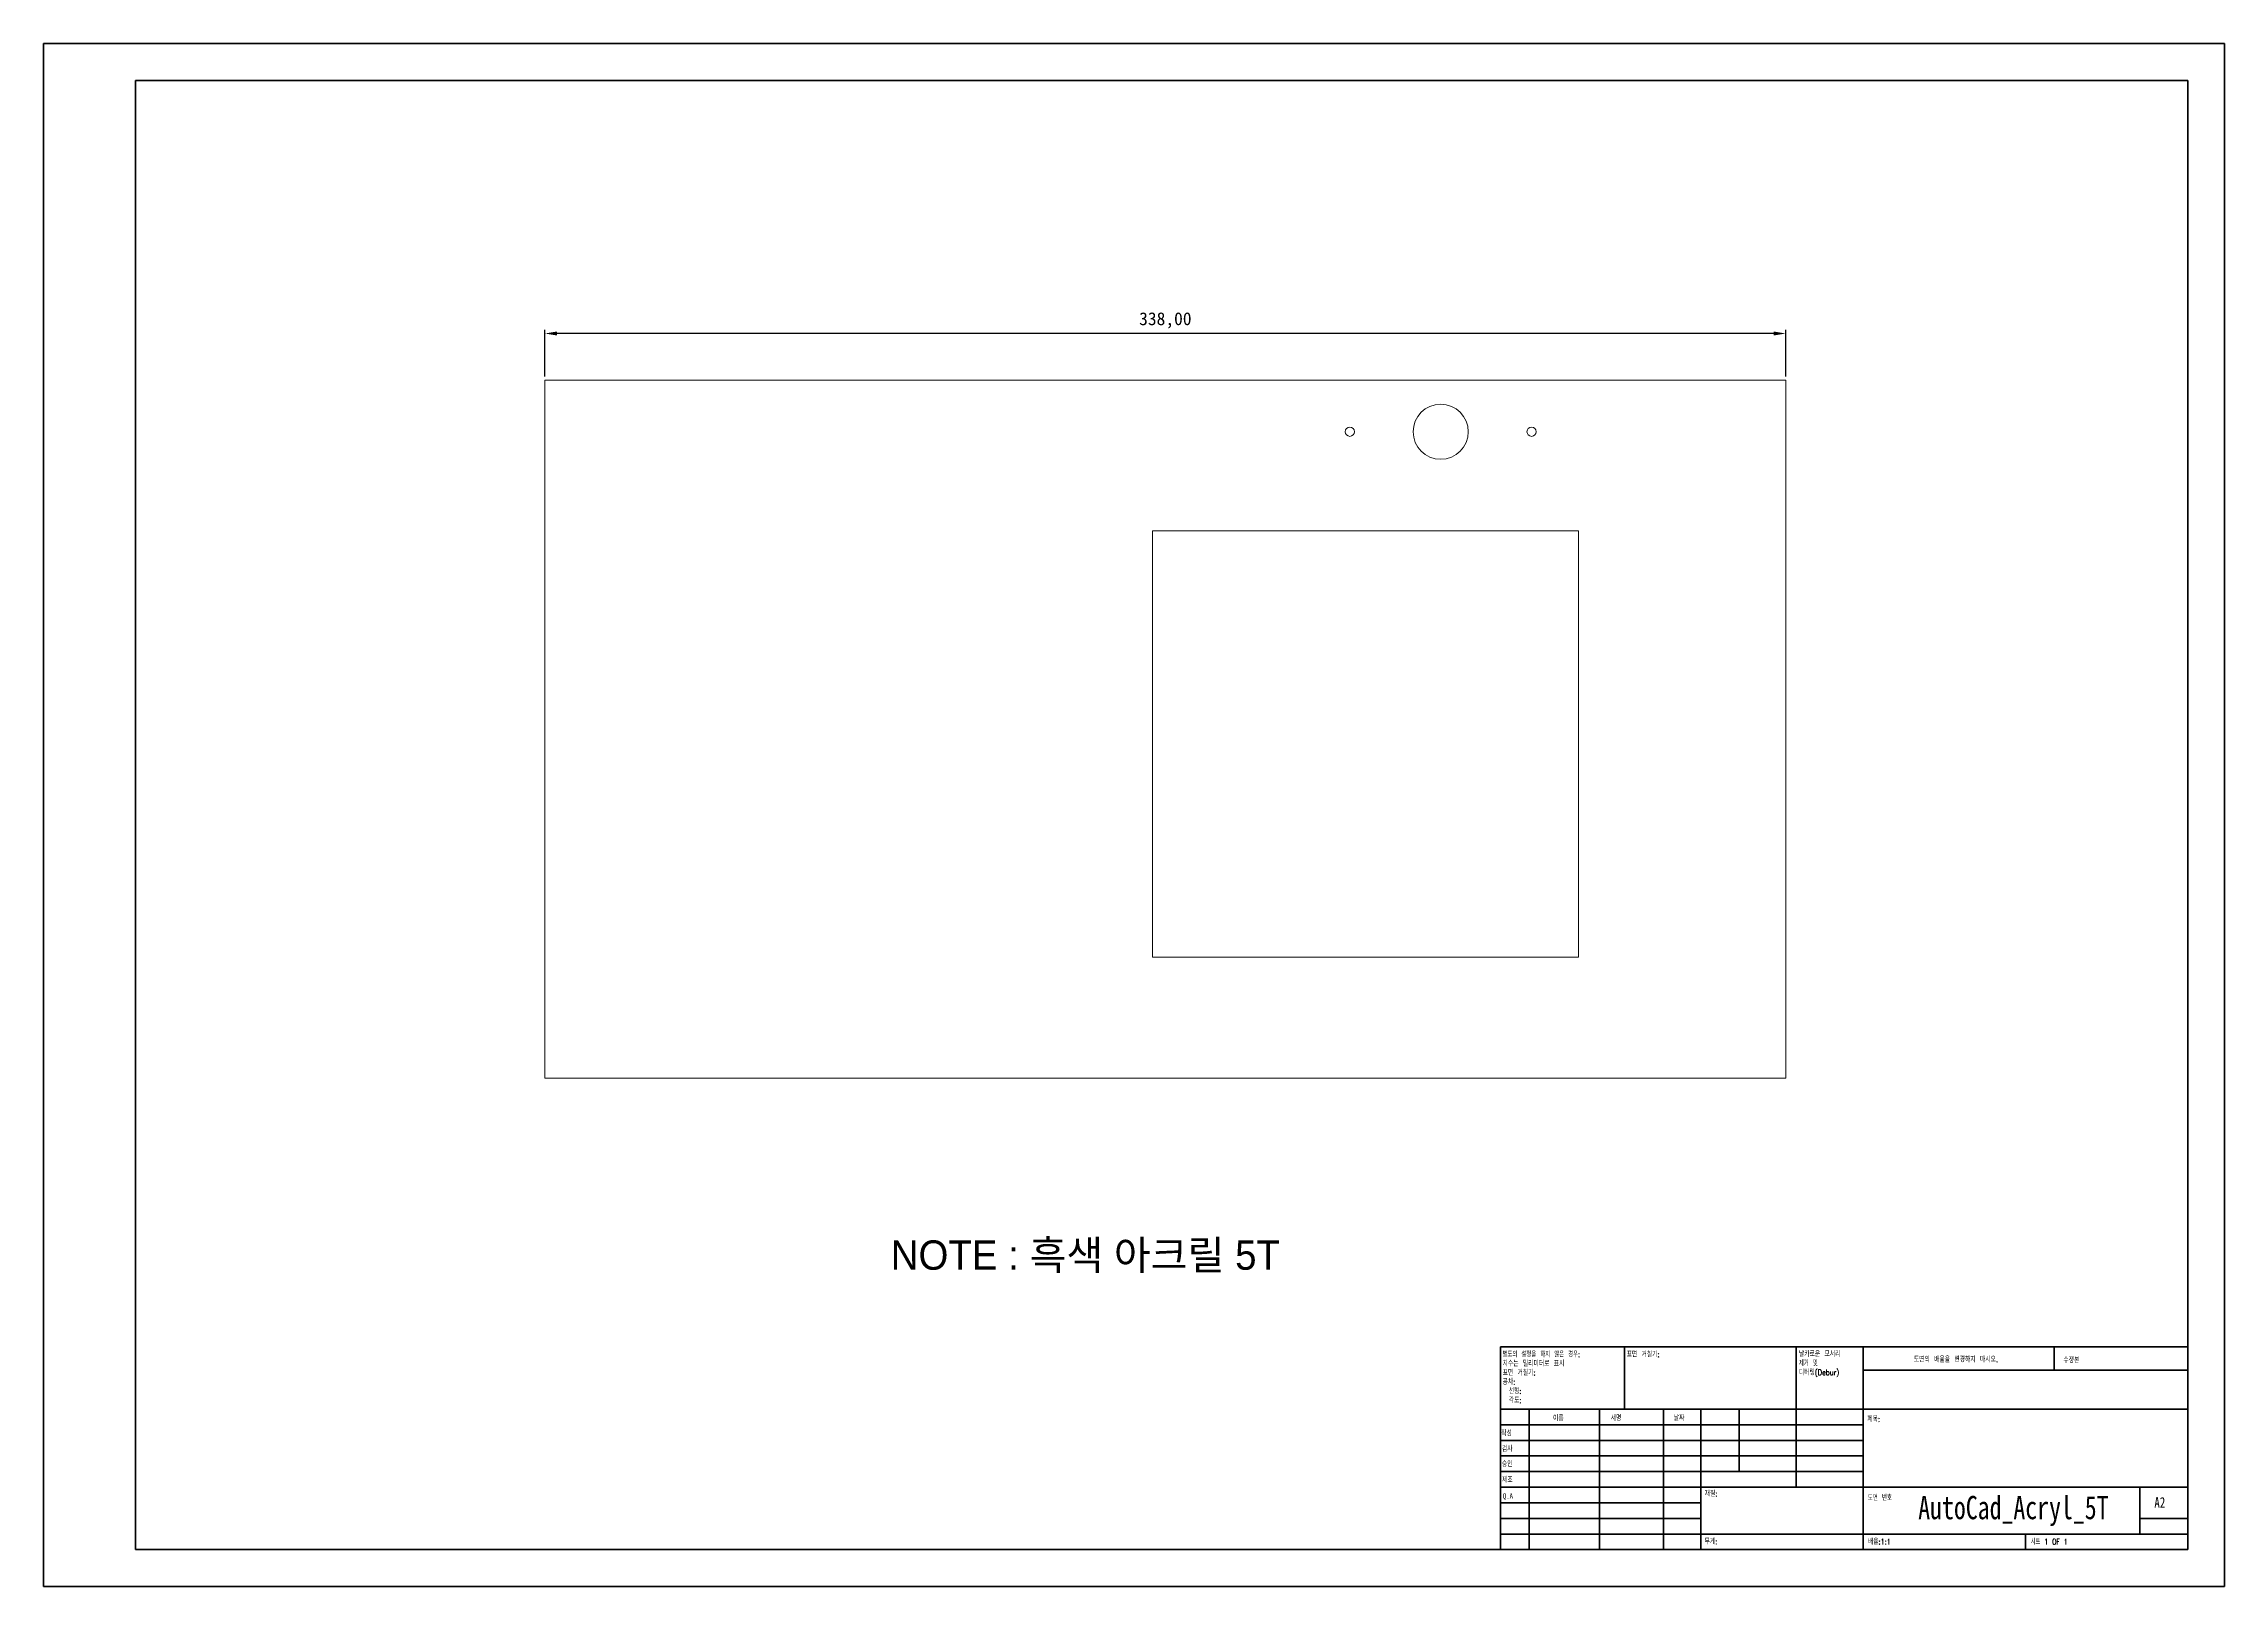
# Model space of a CAD drawing. Header units: millimetres. Extents: x 0 to 1211, y 0 to 420.
# Drawn here: x 617 to 1211, y 0 to 420 of the extents above; entities that cross this region are included whole.
import ezdxf

# ---------------------------------------------------------------- set-up
doc = ezdxf.new("R2010")
doc.units = ezdxf.units.MM
doc.header["$PDSIZE"] = -1
doc.styles.add('SLDTEXTSTYLE0', font='TXT', dxfattribs={"width": 0.75})
doc.styles.add('SLDTEXTSTYLE1', font='TXT', dxfattribs={"width": 0.75, "bigfont": 'bigfont'})
doc.styles.add('SLDTEXTSTYLE2', font='TXT', dxfattribs={"width": 0.666667, "bigfont": 'bigfont'})
doc.styles.add('SLDTEXTSTYLE3', font='TXT', dxfattribs={"width": 0.7, "bigfont": 'bigfont'})
doc.styles.add('SLDTEXTSTYLE4', font='TXT', dxfattribs={"width": 0.6875, "bigfont": 'bigfont'})
doc.styles.add('SLDTEXTSTYLE5', font='TXT', dxfattribs={"width": 0.691176, "bigfont": 'bigfont'})
doc.dimstyles.new('ISO-25', dxfattribs={"dimtxt": 2.5, "dimasz": 2.5, "dimexe": 1.25, "dimexo": 0.625, "dimtad": 1, "dimtxsty": 'Standard', "dimcen": 2.5, "dimadec": 0, "dimazin": 0, "dimtfac": 1, "dimtmove": 0, "dimatfit": 3, "dimfxl": 1, "dimarcsym": 0})

# ---------------------------------------------------------------- blocks, each defined once
blk = doc.blocks.new('*D4')
at = {"color": 0, "lineweight": -2, "transparency": 16777216}
for p, q in [((753.81, 329.55), (753.81, 342.3)), ((1088.51, 341.3), (757.11, 341.3)), ((1091.81, 329.55), (1091.81, 342.3))]:
    blk.add_line(p, q, dxfattribs=at)
at = {"color": 0, "transparency": 16777216}
for points in [[(757.11, 341.85), (757.11, 340.75), (753.81, 341.3)], [(1088.51, 341.85), (1088.51, 340.75), (1091.81, 341.3)]]:
    blk.add_solid(points, dxfattribs=at)
at = {"layer": 'Defpoints', "color": 0, "transparency": 16777216}
for p in [(753.81, 341.3), (753.81, 328.55), (1091.81, 328.55)]:
    blk.add_point(p, dxfattribs=at)
at = {"color": 0, "transparency": 16777216, "insert": (922.81, 344.87), "char_height": 3.5, "attachment_point": 5}
blk.add_mtext('338,00', dxfattribs=at)
blk = doc.blocks.new('SW_NOTE_0')
at = {"color": 0, "linetype": 'Continuous', "lineweight": 0, "char_height": 1.5, "attachment_point": 1}
for s, insert, style in [('날카로운 모서리', (0, 1.93), 'SLDTEXTSTYLE1'), ('제거 및', (0, -0.57), 'SLDTEXTSTYLE4'), ('디버링(Debur)', (0, -3.07), 'SLDTEXTSTYLE1')]:
    blk.add_mtext(s, dxfattribs=dict(at, insert=insert, style=style))
blk = doc.blocks.new('SW_NOTE_1')
at = {"color": 0, "linetype": 'Continuous', "lineweight": 0, "char_height": 1.5, "attachment_point": 1}
for s, insert, style in [('별도의 설정을 하지 않은 경우:', (0, 1.93), 'SLDTEXTSTYLE5'), ('표면 거칠기:', (0, -3.07), 'SLDTEXTSTYLE1'), ('공차:', (0, -5.57), 'SLDTEXTSTYLE1'), ('치수는 밀리미터로 표시', (0, -0.57), 'SLDTEXTSTYLE1'), ('선형:', (1.69, -8.07), 'SLDTEXTSTYLE1'), ('각도:', (1.69, -10.57), 'SLDTEXTSTYLE1')]:
    blk.add_mtext(s, dxfattribs=dict(at, insert=insert, style=style))

msp = doc.modelspace()

# ---------------------------------------------------------------- linework, layer by layer
at = {"color": 7, "linetype": 'Continuous', "lineweight": 40}
for p, q in [((617.272, 0.215), (617.272, 420.215)), ((617.272, 420.215), (1211.272, 420.215)), ((1211.272, 0.215), (1211.272, 420.215)), ((642.272, 10.215), (642.272, 410.215)), ((642.272, 410.215), (1201.272, 410.215)), ((1201.272, 410.215), (1201.272, 10.215)), ((1014.072, 65.465), (1201.272, 65.465)), ((1014.072, 65.465), (1014.072, 10.215)), ((1047.872, 48.465), (1047.872, 65.465)), ((1094.672, 65.465), (1094.672, 27.215)), ((1112.872, 65.465), (1112.872, 10.215)), ((1164.872, 59.09), (1164.872, 65.465)), ((1201.272, 59.09), (1112.872, 59.09)), ((1201.272, 48.465), (1014.072, 48.465)), ((1021.872, 48.465), (1021.872, 10.215)), ((1041.063, 48.465), (1041.063, 10.215)), ((1058.471, 48.465), (1058.471, 10.215)), ((1068.672, 10.215), (1068.672, 48.465)), ((1079.072, 31.465), (1079.072, 48.465)), ((1112.872, 44.215), (1014.072, 44.215)), ((1112.872, 39.965), (1014.072, 39.965)), ((1112.872, 35.715), (1014.072, 35.715)), ((1112.872, 31.465), (1014.072, 31.465)), ((1068.672, 27.215), (1014.072, 27.215)), ((1068.672, 27.215), (1201.272, 27.215)), ((1188.272, 14.465), (1188.272, 27.215)), ((1068.672, 22.965), (1014.072, 22.965)), ((1068.672, 18.715), (1014.072, 18.715)), ((1201.272, 18.715), (1188.272, 18.715)), ((1014.072, 14.465), (1201.272, 14.465)), ((1157.072, 10.215), (1157.072, 14.465)), ((642.272, 10.215), (1201.272, 10.215)), ((617.272, 0.215), (1211.272, 0.215))]:
    msp.add_line(p, q, dxfattribs=at)
at = {"color": 7, "linetype": 'Continuous', "lineweight": 15}
for p, q in [((1091.81, 328.552), (753.81, 328.552)), ((753.81, 328.552), (753.81, 138.552)), ((1091.81, 138.552), (1091.81, 328.552)), ((1035.31, 287.552), (919.31, 287.552)), ((919.31, 287.552), (919.31, 171.552)), ((1035.31, 171.552), (1035.31, 287.552)), ((919.31, 171.552), (1035.31, 171.552)), ((753.81, 138.552), (1091.81, 138.552))]:
    msp.add_line(p, q, dxfattribs=at)
for centre, radius in [((997.81, 314.552), 7.5), ((973.06, 314.552), 1.25), ((1022.56, 314.552), 1.25)]:
    msp.add_circle(centre, radius, dxfattribs=at)

# ---------------------------------------------------------------- block references
at = {"color": 7, "linetype": 'Continuous', "lineweight": 0}
for name, p in [('SW_NOTE_1', (1014.665, 62.202)), ('SW_NOTE_0', (1095.381, 62.284))]:
    msp.add_blockref(name, p, dxfattribs=at)

# ---------------------------------------------------------------- texts
at = {"color": 1, "insert": (848.015, 94.414), "char_height": 8, "attachment_point": 1}
msp.add_mtext_dynamic_manual_height_columns('{\\fGulim|b0|i0|c129|p50;NOTE : 흑색 아크릴 5T}', width=128.97486, gutter_width=17.5, heights=[0], dxfattribs=at)
at = {"color": 7, "linetype": 'Continuous', "lineweight": 0}
for s, insert, char_height, attachment_point, style in [('표면 거칠기:', (1048.443, 64.134), 1.5, 1, 'SLDTEXTSTYLE1'), ('도면의 배율을 변경하지 마시오.', (1126.686, 62.748), 1.5, 1, 'SLDTEXTSTYLE1'), ('수정본', (1167.399, 62.55), 1.5, 1, 'SLDTEXTSTYLE1'), ('작성', (1014.284, 42.644), 1.5, 1, 'SLDTEXTSTYLE1'), ('이름', (1028.394, 46.716), 1.5, 1, 'SLDTEXTSTYLE1'), ('서명', (1044.105, 46.777), 1.5, 1, 'SLDTEXTSTYLE1'), ('날짜', (1061.286, 46.791), 1.5, 1, 'SLDTEXTSTYLE1'), ('제목:', (1114.028, 46.493), 1.5, 1, 'SLDTEXTSTYLE1'), ('검사', (1014.482, 38.369), 1.5, 1, 'SLDTEXTSTYLE1'), ('승인', (1014.473, 34.279), 1.5, 1, 'SLDTEXTSTYLE1'), ('제조', (1014.527, 29.948), 1.5, 1, 'SLDTEXTSTYLE1'), ('Q.A', (1014.741, 25.564), 1.5, 1, 'SLDTEXTSTYLE0'), ('재질:', (1069.718, 26.201), 1.5, 1, 'SLDTEXTSTYLE1'), ('도면 번호', (1114.146, 25.083), 1.5, 1, 'SLDTEXTSTYLE3'), ('AutoCad_Acryl_5T', (1153.8, 24.847), 6.35, 2, 'SLDTEXTSTYLE0'), ('A2', (1192.193, 24.515), 2.9104, 1, 'SLDTEXTSTYLE0'), ('무게:', (1069.69, 13.164), 1.4986, 1, 'SLDTEXTSTYLE1'), ('배율:1:1', (1114.146, 13.115), 1.5, 1, 'SLDTEXTSTYLE1'), ('시트 1 OF 1', (1158.55, 13.115), 1.5, 1, 'SLDTEXTSTYLE2')]:
    msp.add_mtext(s, dxfattribs=dict(at, insert=insert, char_height=char_height, attachment_point=attachment_point, style=style))

# ---------------------------------------------------------------- dimensions: what is measured, and where the dimension line sits
at = {"color": 1}
dim = msp.add_linear_dim(base=(753.81, 341.3), p1=(1091.81, 328.552), p2=(753.81, 328.552), dimstyle='ISO-25', override={"dimtxt": 3.5, "dimasz": 3.302, "dimexe": 1, "dimexo": 1, "dimgap": 1.524, "dimtih": 1, "dimtoh": 1, "dimzin": 0, "dimadec": 2, "dimtzin": 0}, dxfattribs=at)
dim.commit()
dim.dimension.update_dxf_attribs({"geometry": '*D4', "text_midpoint": (922.81, 344.865)})

doc.saveas('drawing.dxf')
